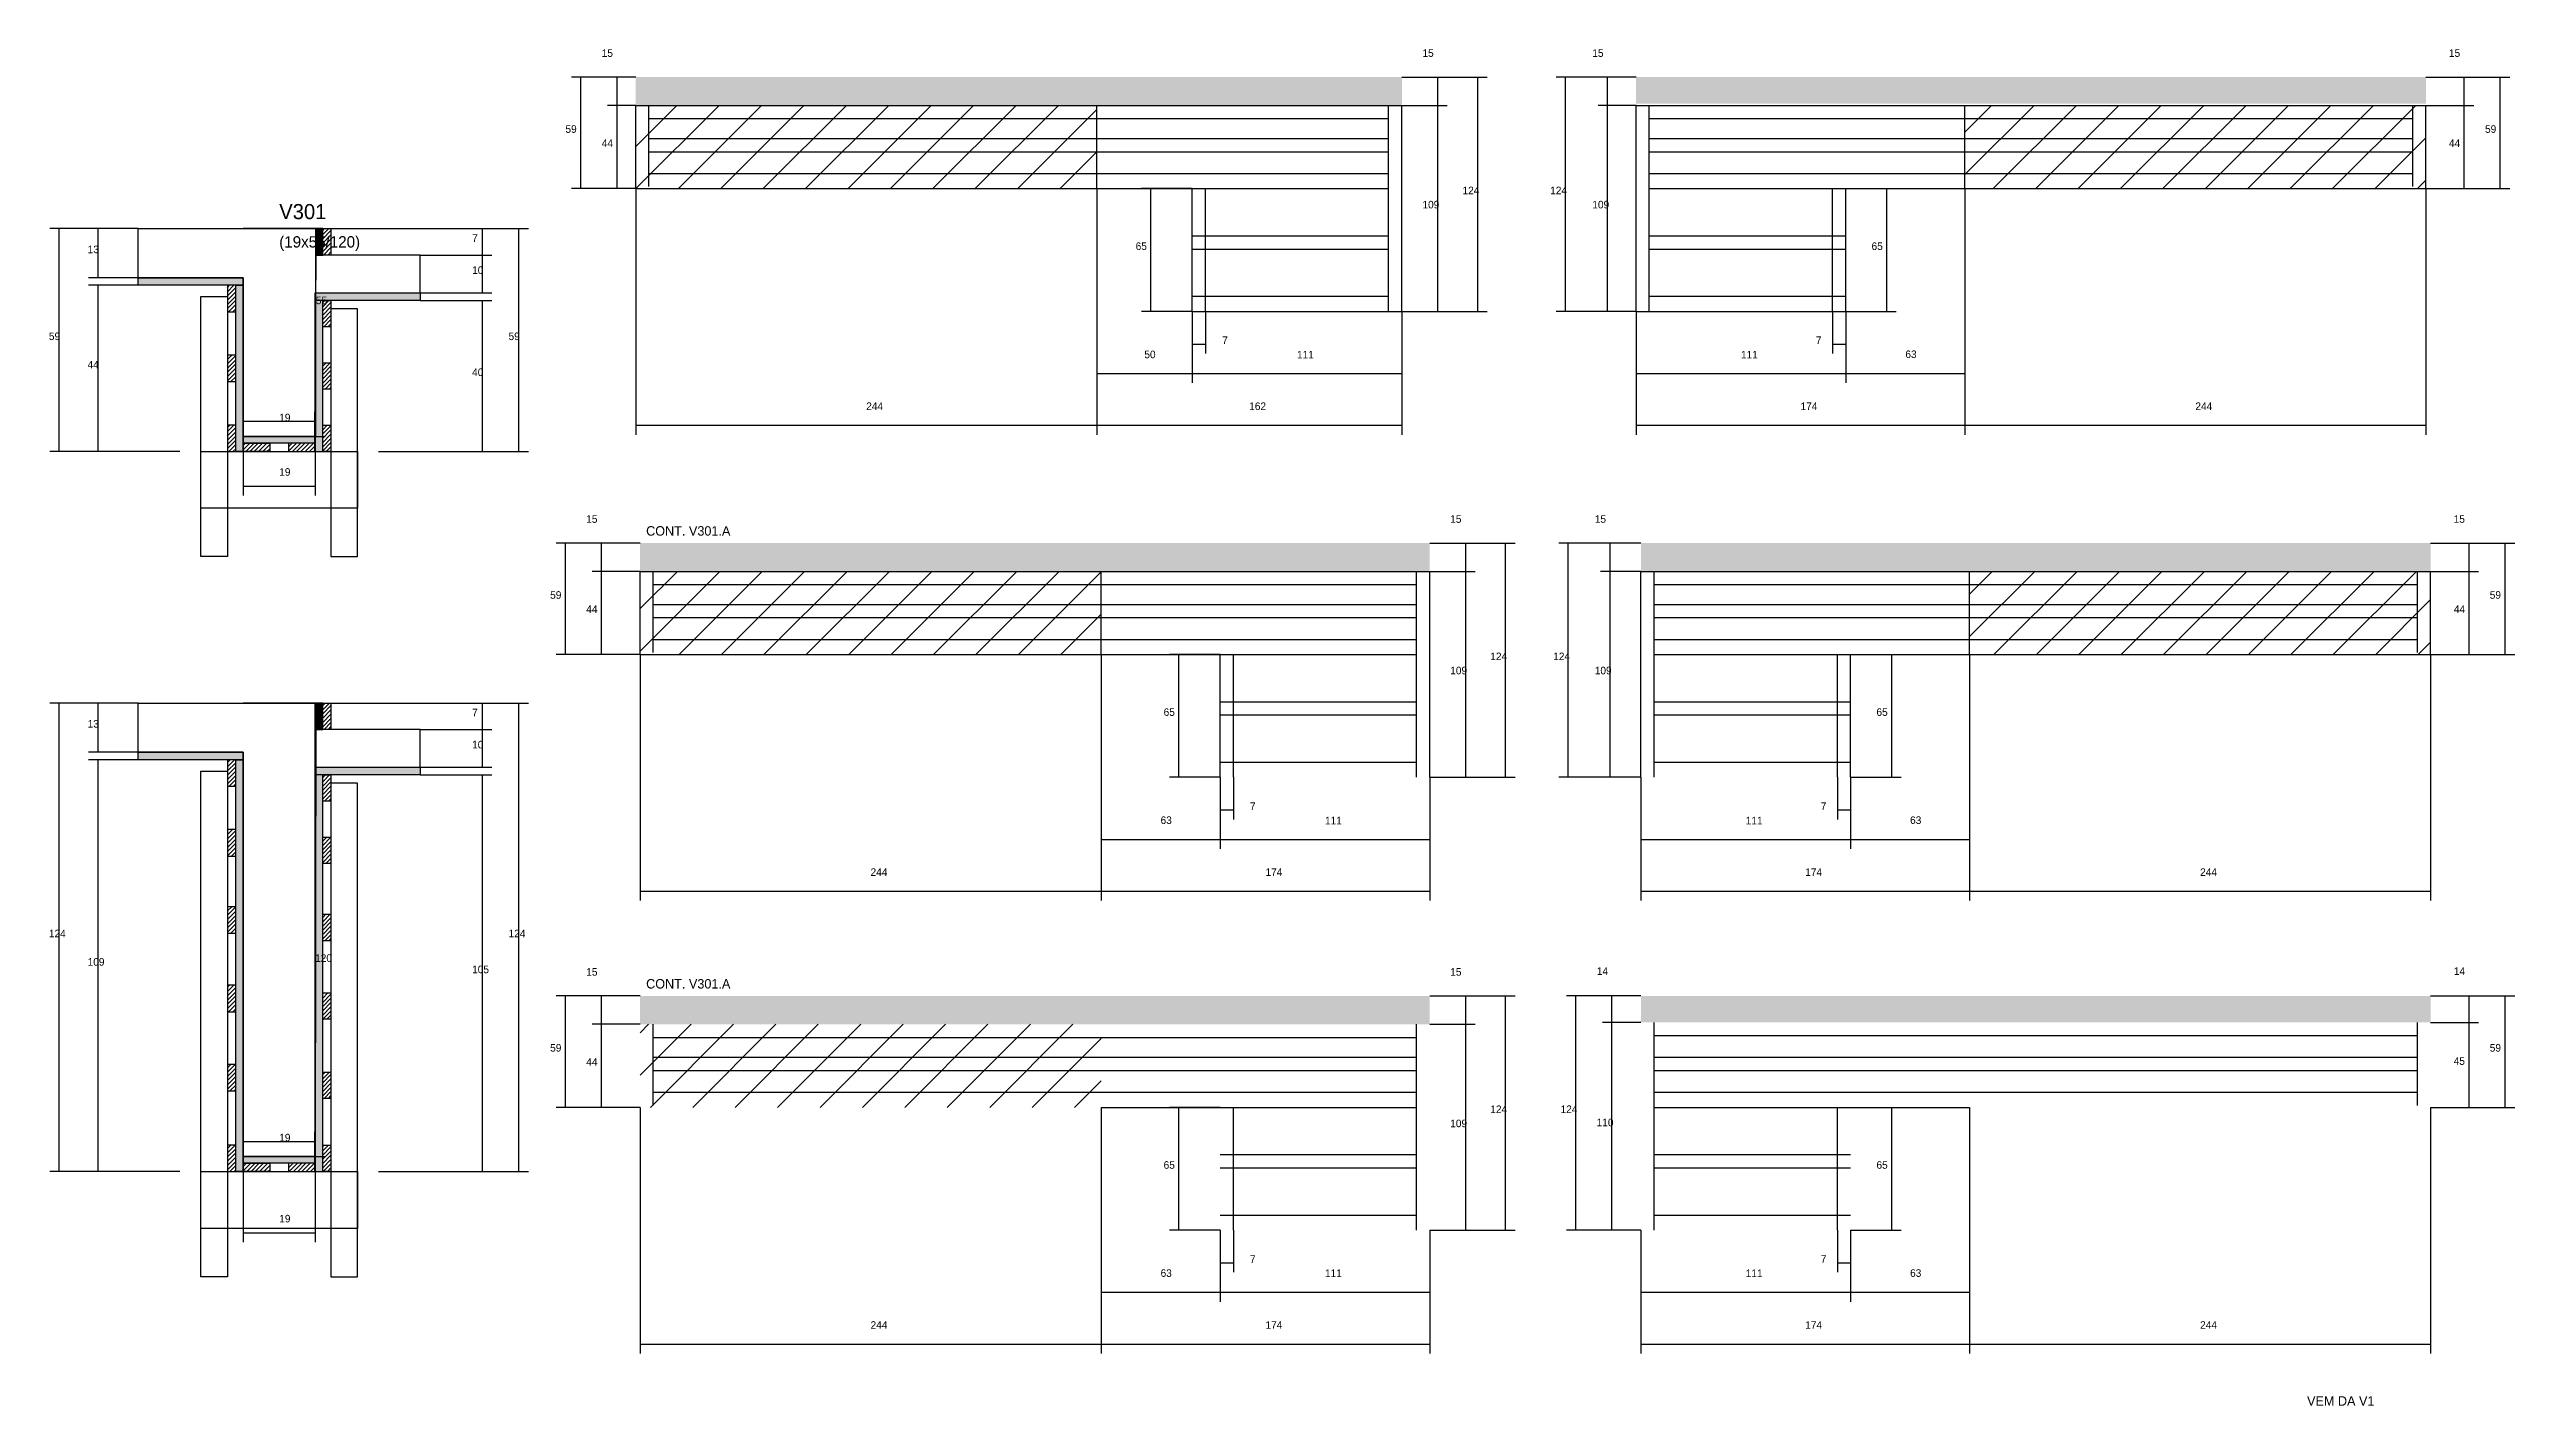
# Model space of a CAD drawing. Header units: metres. Extents: x 4352 to 8002, y 6939 to 8299.
# Drawn here: x 5170 to 6474, y 7575 to 8293 of the extents above; entities that cross this region are included whole.
import ezdxf

# ---------------------------------------------------------------- set-up
doc = ezdxf.new("R2010")
doc.units = ezdxf.units.M
for name, color, linetype in [('CONCRETO', 251, 'Continuous'), ('COTA', 241, 'Continuous'), ('Cota Seção (2x)', 4, 'Continuous'), ('Hachura', 253, 'Continuous'), ('Madeira', 126, 'Continuous'), ('Painéis', 200, 'Continuous'), ('REAPROVEITAMENTO', 251, 'Continuous'), ('SARR_2.2x7', 40, 'Continuous'), ('SARR_3.5x7', 81, 'Continuous'), ('Texto Seção', 7, 'Continuous')]:
    doc.layers.add(name, color=color, linetype=linetype)

msp = doc.modelspace()

# ---------------------------------------------------------------- texts
at = {"layer": 'COTA'}
for s, p in [('15', (5461.9, 8288.7)), ('15', (5896.3, 8288.7)), ('15', (5986.2, 8288.7)), ('15', (6439.6, 8288.7)), ('59', (5442.7, 8248.5)), ('59', (6458.7, 8248.5)), ('44', (5461.9, 8241)), ('44', (6439.6, 8241)), ('109', (5896.3, 8208.5)), ('124', (5917.5, 8216)), ('124', (5963.9, 8216)), ('109', (5986.2, 8208.5)), ('7', (5393.3, 8190.8)), ('13', (5189.8, 8184.8)), ('65', (5744.5, 8186.5)), ('65', (6134, 8186.5)), ('10', (5393.3, 8173.8)), ('59', (5169.3, 8138.8)), ('59', (5412.6, 8138.8)), ('50', (5749.1, 8129.2)), ('7', (5790.3, 8136.7)), ('111', (5829.9, 8129.1)), ('111', (6064.9, 8129.1)), ('7', (6104.5, 8136.7)), ('63', (6151.9, 8129.3)), ('44', (5189.8, 8123.8)), ('40', (5393.3, 8119.8)), ('244', (5601.9, 8101.8)), ('162', (5804.6, 8101.8)), ('174', (6096.4, 8101.8)), ('244', (6305.4, 8101.8)), ('19', (5291.2, 8067)), ('15', (5453.7, 8042.1)), ('15', (5911, 8042.1)), ('15', (5987.5, 8042.1)), ('15', (6442.1, 8042.1)), ('59', (5434.6, 8001.9)), ('59', (6461.2, 8001.9)), ('44', (5453.7, 7994.4)), ('44', (6442.2, 7994.4)), ('124', (5932.2, 7969.4)), ('124', (5965.5, 7969.4)), ('109', (5911, 7961.9)), ('109', (5987.5, 7961.9)), ('13', (5189.8, 7933.7)), ('7', (5393.3, 7939.7)), ('65', (5759.3, 7939.9)), ('65', (6136.6, 7939.9)), ('10', (5393.3, 7922.7)), ('63', (5757.7, 7882.7)), ('7', (5805, 7890.1)), ('111', (5844.7, 7882.5)), ('111', (6067.4, 7882.5)), ('7', (6107.1, 7890.1)), ('63', (6154.4, 7882.7)), ('244', (5604.2, 7855.2)), ('174', (5813.2, 7855.2)), ('174', (6098.9, 7855.2)), ('244', (6307.9, 7855.2)), ('124', (5169.3, 7822.7)), ('124', (5412.6, 7822.7)), ('109', (5189.8, 7807.7)), ('105', (5393.3, 7803.7)), ('15', (5453.7, 7802.4)), ('15', (5911, 7802.4)), ('14', (5988.6, 7802.8)), ('14', (6442.2, 7802.8)), ('59', (5434.6, 7762.2)), ('59', (6461.2, 7762.2)), ('44', (5453.7, 7754.7)), ('45', (6442.1, 7755.2)), ('109', (5911, 7722.2)), ('124', (5932.2, 7729.7)), ('124', (5969.4, 7729.7)), ('110', (5988.5, 7722.7)), ('65', (5759.3, 7700.2)), ('65', (6136.6, 7700.2)), ('19', (5291.2, 7671.8)), ('63', (5757.7, 7643)), ('7', (5805, 7650.4)), ('111', (5844.7, 7642.9)), ('111', (6067.4, 7642.9)), ('7', (6107.1, 7650.4)), ('63', (6154.4, 7643)), ('244', (5604.2, 7615.5)), ('174', (5813.2, 7615.5)), ('174', (6098.9, 7615.5)), ('244', (6307.9, 7615.5))]:
    msp.add_text(s, height=4, dxfattribs=at).set_placement(p)
at = {"layer": 'Cota Seção (2x)'}
for s, p in [('55', (5310.6, 8157.8)), ('19', (5291.2, 8095.8)), ('120', (5310.2, 7809.7)), ('19', (5291.2, 7714.7))]:
    msp.add_text(s, height=4, dxfattribs=at).set_placement(p)
at = {"layer": 'Texto Seção'}
for s, height, p in [('V301', 8, (5291.2, 8202.8)), ('(19x55/120)', 6, (5291.2, 8187.8)), ('CONT. V301.A', 5, (5485.4, 8035.3)), ('CONT. V301.A', 5, (5485.4, 7795.6)), ('VEM DA V1', 5, (6364.5, 7574.8))]:
    msp.add_text(s, height=height, dxfattribs=at).set_placement(p)

# ---------------------------------------------------------------- hatches: boundary and pattern name
at = {"layer": 'COTA'}
h = msp.add_hatch(dxfattribs=at)
h.set_pattern_fill('AR-CONC', scale=0.03)
h.paths.add_polyline_path([(5885.4, 8278), (5479.9, 8278), (5479.9, 8278), (5479.9, 8263), (5479.9, 8263), (5885.4, 8263), (5885.4, 8263), (5885.4, 8278)])
h = msp.add_hatch(dxfattribs=at)
h.set_pattern_fill('AR-CONC', scale=0.03)
h.paths.add_polyline_path([(6009.4, 8278), (6427.4, 8278), (6427.4, 8278), (6427.4, 8264), (6427.4, 8264), (6009.4, 8264), (6009.4, 8264), (6009.4, 8278)])
h = msp.add_hatch(dxfattribs=at)
h.set_pattern_fill('AR-CONC', scale=0.03)
h.paths.add_polyline_path([(5900.2, 8031.4), (5482.2, 8031.4), (5482.2, 8031.4), (5482.2, 8016.4), (5482.2, 8016.4), (5900.2, 8016.4), (5900.2, 8016.4), (5900.2, 8031.4)])
h = msp.add_hatch(dxfattribs=at)
h.set_pattern_fill('AR-CONC', scale=0.03)
h.paths.add_polyline_path([(6011.9, 8031.4), (6429.9, 8031.4), (6429.9, 8031.4), (6429.9, 8016.4), (6429.9, 8016.4), (6011.9, 8016.4), (6011.9, 8016.4), (6011.9, 8031.4)])
h = msp.add_hatch(dxfattribs=at)
h.set_pattern_fill('AR-CONC', scale=0.03)
h.paths.add_polyline_path([(5900.2, 7791.7), (5482.2, 7791.7), (5482.2, 7791.7), (5482.2, 7776.7), (5482.2, 7776.7), (5900.2, 7776.7), (5900.2, 7776.7), (5900.2, 7791.7)])
h = msp.add_hatch(dxfattribs=at)
h.set_pattern_fill('AR-CONC', scale=0.03)
h.paths.add_polyline_path([(6011.9, 7791.7), (6429.9, 7791.7), (6429.9, 7791.7), (6429.9, 7777.7), (6429.9, 7777.7), (6011.9, 7777.7), (6011.9, 7777.7), (6011.9, 7791.7)])
at = {"layer": 'Hachura'}
h = msp.add_hatch(color=8, dxfattribs=at)
h.dxf.hatch_style = 1
h.paths.add_polyline_path([(5314.2, 8197.8), (5310.6, 8197.8), (5310.6, 8197.8), (5310.6, 8183.8), (5310.6, 8183.8), (5314.2, 8183.8), (5314.2, 8183.8), (5314.2, 8197.8)])
h = msp.add_hatch(dxfattribs=at)
h.set_pattern_fill('ANSI31', scale=0.5)
h.paths.add_polyline_path([(5318.6, 8183.8), (5314.2, 8183.8), (5314.2, 8183.8), (5314.2, 8197.8), (5314.2, 8197.8), (5318.6, 8197.8), (5318.6, 8197.8), (5318.6, 8183.8)])
h = msp.add_hatch(color=8, dxfattribs=at)
h.dxf.hatch_style = 1
h.paths.add_polyline_path([(5216.6, 8167.8), (5216.6, 8171.8), (5216.6, 8171.8), (5272.2, 8171.8), (5272.2, 8171.8), (5272.2, 8167.8), (5272.2, 8167.8), (5216.6, 8167.8)])
h = msp.add_hatch(dxfattribs=at)
h.set_pattern_fill('ANSI31', scale=0.5)
h.paths.add_polyline_path([(5263.8, 8153.8), (5268.2, 8153.8), (5268.2, 8153.8), (5268.2, 8167.8), (5268.2, 8167.8), (5263.8, 8167.8), (5263.8, 8167.8), (5263.8, 8153.8)])
h = msp.add_hatch(color=8, dxfattribs=at)
h.dxf.hatch_style = 1
h.paths.add_polyline_path([(5268.2, 8167.8), (5272.2, 8167.8), (5272.2, 8167.8), (5272.2, 8079.8), (5272.2, 8079.8), (5268.2, 8079.8), (5268.2, 8079.8), (5268.2, 8167.8)])
h = msp.add_hatch(color=8, dxfattribs=at)
h.dxf.hatch_style = 1
h.paths.add_polyline_path([(5310.2, 8159.8), (5310.2, 8163.8), (5310.2, 8163.8), (5365.8, 8163.8), (5365.8, 8163.8), (5365.8, 8159.8), (5365.8, 8159.8), (5310.2, 8159.8)])
h = msp.add_hatch(color=8, dxfattribs=at)
h.dxf.hatch_style = 1
h.paths.add_polyline_path([(5310.2, 8159.8), (5314.2, 8159.8), (5314.2, 8159.8), (5314.2, 8079.8), (5314.2, 8079.8), (5310.2, 8079.8), (5310.2, 8079.8), (5310.2, 8159.8)])
h = msp.add_hatch(dxfattribs=at)
h.set_pattern_fill('ANSI31', scale=0.5)
h.paths.add_polyline_path([(5318.6, 8145.8), (5314.2, 8145.8), (5314.2, 8145.8), (5314.2, 8159.8), (5314.2, 8159.8), (5318.6, 8159.8), (5318.6, 8159.8), (5318.6, 8145.8)])
h = msp.add_hatch(dxfattribs=at)
h.set_pattern_fill('ANSI31', scale=0.5)
h.paths.add_polyline_path([(5263.8, 8116.8), (5268.2, 8116.8), (5268.2, 8116.8), (5268.2, 8130.8), (5268.2, 8130.8), (5263.8, 8130.8), (5263.8, 8130.8), (5263.8, 8116.8)])
h = msp.add_hatch(dxfattribs=at)
h.set_pattern_fill('ANSI31', scale=0.5)
h.paths.add_polyline_path([(5318.6, 8112.8), (5314.2, 8112.8), (5314.2, 8112.8), (5314.2, 8126.8), (5314.2, 8126.8), (5318.6, 8126.8), (5318.6, 8126.8), (5318.6, 8112.8)])
h = msp.add_hatch(dxfattribs=at)
h.set_pattern_fill('ANSI31', scale=0.5)
h.paths.add_polyline_path([(5263.8, 8079.8), (5268.2, 8079.8), (5268.2, 8079.8), (5268.2, 8093.8), (5268.2, 8093.8), (5263.8, 8093.8), (5263.8, 8093.8), (5263.8, 8079.8)])
h = msp.add_hatch(dxfattribs=at)
h.set_pattern_fill('ANSI31', scale=0.5)
h.paths.add_polyline_path([(5318.6, 8079.8), (5314.2, 8079.8), (5314.2, 8079.8), (5314.2, 8093.8), (5314.2, 8093.8), (5318.6, 8093.8), (5318.6, 8093.8), (5318.6, 8079.8)])
h = msp.add_hatch(color=8, dxfattribs=at)
h.dxf.hatch_style = 1
h.paths.add_polyline_path([(5272.2, 8084.2), (5272.2, 8087.8), (5272.2, 8087.8), (5310.2, 8087.8), (5310.2, 8087.8), (5310.2, 8084.2), (5310.2, 8084.2), (5272.2, 8084.2)])
h = msp.add_hatch(dxfattribs=at)
h.set_pattern_fill('ANSI31', scale=0.5)
h.paths.add_polyline_path([(5272.2, 8079.8), (5272.2, 8084.2), (5272.2, 8084.2), (5286.2, 8084.2), (5286.2, 8084.2), (5286.2, 8079.8), (5286.2, 8079.8), (5272.2, 8079.8)])
h = msp.add_hatch(dxfattribs=at)
h.set_pattern_fill('ANSI31', scale=0.5)
h.paths.add_polyline_path([(5310.2, 8079.8), (5310.2, 8084.2), (5310.2, 8084.2), (5296.2, 8084.2), (5296.2, 8084.2), (5296.2, 8079.8), (5296.2, 8079.8), (5310.2, 8079.8)])
h = msp.add_hatch(color=8, dxfattribs=at)
h.dxf.hatch_style = 1
h.paths.add_polyline_path([(5314.2, 7946.7), (5310.6, 7946.7), (5310.6, 7946.7), (5310.6, 7932.7), (5310.6, 7932.7), (5314.2, 7932.7), (5314.2, 7932.7), (5314.2, 7946.7)])
h = msp.add_hatch(dxfattribs=at)
h.set_pattern_fill('ANSI31', scale=0.5)
h.paths.add_polyline_path([(5318.6, 7932.7), (5314.2, 7932.7), (5314.2, 7932.7), (5314.2, 7946.7), (5314.2, 7946.7), (5318.6, 7946.7), (5318.6, 7946.7), (5318.6, 7932.7)])
h = msp.add_hatch(color=8, dxfattribs=at)
h.dxf.hatch_style = 1
h.paths.add_polyline_path([(5216.6, 7916.7), (5216.6, 7920.7), (5216.6, 7920.7), (5272.2, 7920.7), (5272.2, 7920.7), (5272.2, 7916.7), (5272.2, 7916.7), (5216.6, 7916.7)])
h = msp.add_hatch(dxfattribs=at)
h.set_pattern_fill('ANSI31', scale=0.5)
h.paths.add_polyline_path([(5263.8, 7902.7), (5268.2, 7902.7), (5268.2, 7902.7), (5268.2, 7916.7), (5268.2, 7916.7), (5263.8, 7916.7), (5263.8, 7916.7), (5263.8, 7902.7)])
h = msp.add_hatch(color=8, dxfattribs=at)
h.dxf.hatch_style = 1
h.paths.add_polyline_path([(5268.2, 7916.7), (5272.2, 7916.7), (5272.2, 7916.7), (5272.2, 7698.7), (5272.2, 7698.7), (5268.2, 7698.7), (5268.2, 7698.7), (5268.2, 7916.7)])
h = msp.add_hatch(color=8, dxfattribs=at)
h.dxf.hatch_style = 1
h.paths.add_polyline_path([(5310.2, 7908.7), (5310.2, 7912.7), (5310.2, 7912.7), (5365.8, 7912.7), (5365.8, 7912.7), (5365.8, 7908.7), (5365.8, 7908.7), (5310.2, 7908.7)])
h = msp.add_hatch(color=8, dxfattribs=at)
h.dxf.hatch_style = 1
h.paths.add_polyline_path([(5310.2, 7908.7), (5314.2, 7908.7), (5314.2, 7908.7), (5314.2, 7698.7), (5314.2, 7698.7), (5310.2, 7698.7), (5310.2, 7698.7), (5310.2, 7908.7)])
h = msp.add_hatch(dxfattribs=at)
h.set_pattern_fill('ANSI31', scale=0.5)
h.paths.add_polyline_path([(5318.6, 7894.7), (5314.2, 7894.7), (5314.2, 7894.7), (5314.2, 7908.7), (5314.2, 7908.7), (5318.6, 7908.7), (5318.6, 7908.7), (5318.6, 7894.7)])
h = msp.add_hatch(dxfattribs=at)
h.set_pattern_fill('ANSI31', scale=0.5)
h.paths.add_polyline_path([(5263.8, 7865.7), (5268.2, 7865.7), (5268.2, 7865.7), (5268.2, 7879.7), (5268.2, 7879.7), (5263.8, 7879.7), (5263.8, 7879.7), (5263.8, 7865.7)])
h = msp.add_hatch(dxfattribs=at)
h.set_pattern_fill('ANSI31', scale=0.5)
h.paths.add_polyline_path([(5318.6, 7861.7), (5314.2, 7861.7), (5314.2, 7861.7), (5314.2, 7875.7), (5314.2, 7875.7), (5318.6, 7875.7), (5318.6, 7875.7), (5318.6, 7861.7)])
h = msp.add_hatch(dxfattribs=at)
h.set_pattern_fill('ANSI31', scale=0.5)
h.paths.add_polyline_path([(5263.8, 7824.9), (5268.2, 7824.9), (5268.2, 7824.9), (5268.2, 7838.9), (5268.2, 7838.9), (5263.8, 7838.9), (5263.8, 7838.9), (5263.8, 7824.9)])
h = msp.add_hatch(dxfattribs=at)
h.set_pattern_fill('ANSI31', scale=0.5)
h.paths.add_polyline_path([(5318.6, 7820.9), (5314.2, 7820.9), (5314.2, 7820.9), (5314.2, 7834.9), (5314.2, 7834.9), (5318.6, 7834.9), (5318.6, 7834.9), (5318.6, 7820.9)])
h = msp.add_hatch(dxfattribs=at)
h.set_pattern_fill('ANSI31', scale=0.5)
h.paths.add_polyline_path([(5263.8, 7783.3), (5268.2, 7783.3), (5268.2, 7783.3), (5268.2, 7797.3), (5268.2, 7797.3), (5263.8, 7797.3), (5263.8, 7797.3), (5263.8, 7783.3)])
h = msp.add_hatch(dxfattribs=at)
h.set_pattern_fill('ANSI31', scale=0.5)
h.paths.add_polyline_path([(5318.6, 7779.3), (5314.2, 7779.3), (5314.2, 7779.3), (5314.2, 7793.3), (5314.2, 7793.3), (5318.6, 7793.3), (5318.6, 7793.3), (5318.6, 7779.3)])
h = msp.add_hatch(dxfattribs=at)
h.set_pattern_fill('ANSI31', scale=0.5)
h.paths.add_polyline_path([(5263.8, 7741.4), (5268.2, 7741.4), (5268.2, 7741.4), (5268.2, 7755.4), (5268.2, 7755.4), (5263.8, 7755.4), (5263.8, 7755.4), (5263.8, 7741.4)])
h = msp.add_hatch(dxfattribs=at)
h.set_pattern_fill('ANSI31', scale=0.5)
h.paths.add_polyline_path([(5318.6, 7737.4), (5314.2, 7737.4), (5314.2, 7737.4), (5314.2, 7751.4), (5314.2, 7751.4), (5318.6, 7751.4), (5318.6, 7751.4), (5318.6, 7737.4)])
h = msp.add_hatch(dxfattribs=at)
h.set_pattern_fill('ANSI31', scale=0.5)
h.paths.add_polyline_path([(5263.8, 7698.7), (5268.2, 7698.7), (5268.2, 7698.7), (5268.2, 7712.7), (5268.2, 7712.7), (5263.8, 7712.7), (5263.8, 7712.7), (5263.8, 7698.7)])
h = msp.add_hatch(dxfattribs=at)
h.set_pattern_fill('ANSI31', scale=0.5)
h.paths.add_polyline_path([(5318.6, 7698.7), (5314.2, 7698.7), (5314.2, 7698.7), (5314.2, 7712.7), (5314.2, 7712.7), (5318.6, 7712.7), (5318.6, 7712.7), (5318.6, 7698.7)])
h = msp.add_hatch(color=8, dxfattribs=at)
h.dxf.hatch_style = 1
h.paths.add_polyline_path([(5272.2, 7703.1), (5272.2, 7706.7), (5272.2, 7706.7), (5310.2, 7706.7), (5310.2, 7706.7), (5310.2, 7703.1), (5310.2, 7703.1), (5272.2, 7703.1)])
h = msp.add_hatch(dxfattribs=at)
h.set_pattern_fill('ANSI31', scale=0.5)
h.paths.add_polyline_path([(5272.2, 7698.7), (5272.2, 7703.1), (5272.2, 7703.1), (5286.2, 7703.1), (5286.2, 7703.1), (5286.2, 7698.7), (5286.2, 7698.7), (5272.2, 7698.7)])
h = msp.add_hatch(dxfattribs=at)
h.set_pattern_fill('ANSI31', scale=0.5)
h.paths.add_polyline_path([(5310.2, 7698.7), (5310.2, 7703.1), (5310.2, 7703.1), (5296.2, 7703.1), (5296.2, 7703.1), (5296.2, 7698.7), (5296.2, 7698.7), (5310.2, 7698.7)])
at = {"layer": 'REAPROVEITAMENTO'}
h = msp.add_hatch(dxfattribs=at)
h.set_pattern_fill('ANSI31', scale=5)
h.paths.add_polyline_path([(5479.9, 8263), (5479.9, 8219), (5479.9, 8219), (5723.9, 8219), (5723.9, 8219), (5723.9, 8263), (5723.9, 8263), (5479.9, 8263)])
h = msp.add_hatch(dxfattribs=at)
h.set_pattern_fill('ANSI31', scale=5)
h.paths.add_polyline_path([(6183.4, 8263), (6183.4, 8219), (6183.4, 8219), (6427.4, 8219), (6427.4, 8219), (6427.4, 8263), (6427.4, 8263), (6183.4, 8263)])
h = msp.add_hatch(dxfattribs=at)
h.set_pattern_fill('ANSI31', scale=5)
h.paths.add_polyline_path([(5482.2, 8016.4), (5482.2, 7972.4), (5482.2, 7972.4), (5726.2, 7972.4), (5726.2, 7972.4), (5726.2, 8016.4), (5726.2, 8016.4), (5482.2, 8016.4)])
h = msp.add_hatch(dxfattribs=at)
h.set_pattern_fill('ANSI31', scale=5)
h.paths.add_polyline_path([(6185.9, 8016.4), (6185.9, 7972.4), (6185.9, 7972.4), (6429.9, 7972.4), (6429.9, 7972.4), (6429.9, 8016.4), (6429.9, 8016.4), (6185.9, 8016.4)])
h = msp.add_hatch(dxfattribs=at)
h.set_pattern_fill('ANSI31', scale=5)
h.paths.add_polyline_path([(5482.2, 7776.7), (5482.2, 7732.7), (5482.2, 7732.7), (5726.2, 7732.7), (5726.2, 7732.7), (5726.2, 7776.7), (5726.2, 7776.7), (5482.2, 7776.7)])

# ---------------------------------------------------------------- linework, layer by layer
at = {"layer": 'CONCRETO'}
for points in [[(5216.6, 8171.8), (5216.6, 8197.8), (5272.2, 8197.8), (5272.2, 8197.8), (5310.6, 8197.8), (5310.2, 8087.8), (5272.2, 8087.8), (5272.2, 8171.8)], [(5216.6, 7920.7), (5216.6, 7946.7), (5272.2, 7946.7), (5272.2, 7946.7), (5310.6, 7946.7), (5310.2, 7706.7), (5272.2, 7706.7), (5272.2, 7920.7)]]:
    msp.add_lwpolyline(points, close=True, dxfattribs=at)
for points in [[(5272.2, 8167.8), (5272.2, 8087.8), (5310.2, 8087.8), (5310.2, 8163.8), (5365.8, 8163.8), (5365.8, 8183.8), (5310.6, 8183.8), (5310.6, 8197.8), (5272.2, 8197.8)], [(5272.2, 7916.7), (5272.2, 7706.7), (5310.2, 7706.7), (5310.2, 7912.7), (5365.8, 7912.7), (5365.8, 7932.7), (5310.6, 7932.7), (5310.6, 7946.7), (5272.2, 7946.7)]]:
    msp.add_lwpolyline(points, dxfattribs=at)
at = {"layer": 'COTA'}
for p, q in [((5479.9, 8278), (5445.9, 8278)), ((5450.9, 8219), (5450.9, 8278)), ((5479.9, 8278), (5465, 8278)), ((5470, 8263), (5470, 8278)), ((5885.4, 8278), (5909.4, 8278)), ((5885.4, 8278), (5930.6, 8278)), ((5904.4, 8263), (5904.4, 8278)), ((5925.6, 8154), (5925.6, 8278)), ((6009.4, 8278), (5967, 8278)), ((5972, 8154), (5972, 8278)), ((6009.4, 8278), (5989.3, 8278)), ((5994.3, 8263), (5994.3, 8278)), ((6427.4, 8278), (6452.7, 8278)), ((6427.4, 8278), (6471.8, 8278)), ((6447.7, 8263), (6447.7, 8278)), ((6466.8, 8219), (6466.8, 8278)), ((5479.9, 8263), (5465, 8263)), ((5479.9, 8263), (5465, 8263)), ((5470, 8219), (5470, 8263)), ((5885.4, 8263), (5909.4, 8263)), ((5885.4, 8263), (5909.4, 8263)), ((5904.4, 8154), (5904.4, 8263)), ((6009.4, 8263), (5989.3, 8263)), ((6009.4, 8263), (5989.3, 8263)), ((5994.3, 8154), (5994.3, 8263)), ((6427.4, 8263), (6452.7, 8263)), ((6427.4, 8263), (6452.7, 8263)), ((6447.7, 8219), (6447.7, 8263)), ((5479.9, 8219), (5445.9, 8219)), ((5479.9, 8219), (5465, 8219)), ((5479.9, 8219), (5479.9, 8088.7)), ((5723.9, 8219), (5723.9, 8088.7)), ((5723.9, 8219), (5723.9, 8088.7)), ((5774.4, 8219), (5747.6, 8219)), ((5752.6, 8154), (5752.6, 8219)), ((6120.4, 8219), (6147.1, 8219)), ((6142.1, 8154), (6142.1, 8219)), ((6183.4, 8219), (6183.4, 8088.7)), ((6183.4, 8219), (6183.4, 8088.7)), ((6427.4, 8219), (6427.4, 8088.7)), ((6427.4, 8219), (6452.7, 8219)), ((6427.4, 8219), (6471.8, 8219)), ((5216.6, 8197.8), (5169.8, 8197.8)), ((5174.8, 8079.8), (5174.8, 8197.8)), ((5216.6, 8197.8), (5190.3, 8197.8)), ((5195.3, 8171.8), (5195.3, 8197.8)), ((5318.6, 8197.8), (5423.1, 8197.8)), ((5365.8, 8197.8), (5403.8, 8197.8)), ((5398.8, 8183.8), (5398.8, 8197.8)), ((5418.1, 8079.8), (5418.1, 8197.8)), ((5365.8, 8183.8), (5403.8, 8183.8)), ((5365.8, 8183.8), (5403.8, 8183.8)), ((5398.8, 8163.8), (5398.8, 8183.8)), ((5216.6, 8171.8), (5190.3, 8171.8)), ((5216.6, 8167.8), (5190.3, 8167.8)), ((5195.3, 8079.8), (5195.3, 8167.8)), ((5365.8, 8163.8), (5403.8, 8163.8)), ((5365.8, 8159.8), (5403.8, 8159.8)), ((5398.8, 8079.8), (5398.8, 8159.8)), ((5723.9, 8154), (5723.9, 8116.1)), ((5774.4, 8154), (5747.6, 8154)), ((5774.4, 8154), (5774.4, 8131.7)), ((5774.4, 8154), (5774.4, 8116.1)), ((5774.4, 8154), (5774.4, 8116.1)), ((5781.4, 8154), (5781.4, 8131.7)), ((5885.4, 8154), (5885.4, 8088.7)), ((5885.4, 8154), (5909.4, 8154)), ((5885.4, 8154), (5930.6, 8154)), ((5885.4, 8154), (5885.4, 8116.1)), ((6009.4, 8154), (5967, 8154)), ((6009.4, 8154), (5989.3, 8154)), ((6009.4, 8154), (6009.4, 8088.7)), ((6009.4, 8154), (6009.4, 8116.1)), ((6113.4, 8154), (6113.4, 8131.7)), ((6120.4, 8154), (6120.4, 8131.7)), ((6120.4, 8154), (6147.1, 8154)), ((6120.4, 8154), (6120.4, 8116.1)), ((6120.4, 8154), (6120.4, 8116.1)), ((6183.4, 8154), (6183.4, 8116.1)), ((5774.4, 8136.7), (5781.4, 8136.7)), ((6113.4, 8136.7), (6120.4, 8136.7)), ((5723.9, 8121.1), (5774.4, 8121.1)), ((5774.4, 8121.1), (5885.4, 8121.1)), ((6009.4, 8121.1), (6120.4, 8121.1)), ((6120.4, 8121.1), (6183.4, 8121.1)), ((5479.9, 8093.7), (5723.9, 8093.7)), ((5723.9, 8093.7), (5885.4, 8093.7)), ((6009.4, 8093.7), (6183.4, 8093.7)), ((6183.4, 8093.7), (6427.4, 8093.7)), ((5213.9, 8079.8), (5169.8, 8079.8)), ((5238.6, 8079.8), (5190.3, 8079.8)), ((5272.2, 8079.8), (5272.2, 8056.5)), ((5310.2, 8079.8), (5310.2, 8056.5)), ((5343.8, 8079.8), (5423.1, 8079.8)), ((5343.8, 8079.8), (5403.8, 8079.8)), ((5272.2, 8061.5), (5310.2, 8061.5)), ((5482.2, 8031.4), (5437.7, 8031.4)), ((5442.7, 7972.4), (5442.7, 8031.4)), ((5482.2, 8031.4), (5456.8, 8031.4)), ((5461.8, 8016.4), (5461.8, 8031.4)), ((5900.2, 8031.4), (5924.2, 8031.4)), ((5900.2, 8031.4), (5945.3, 8031.4)), ((5919.2, 8016.4), (5919.2, 8031.4)), ((5940.3, 7907.4), (5940.3, 8031.4)), ((6011.9, 8031.4), (5968.5, 8031.4)), ((5973.5, 7907.4), (5973.5, 8031.4)), ((6011.9, 8031.4), (5990.6, 8031.4)), ((5995.6, 8016.4), (5995.6, 8031.4)), ((6429.9, 8031.4), (6455.3, 8031.4)), ((6429.9, 8031.4), (6474.4, 8031.4)), ((6450.3, 8016.4), (6450.3, 8031.4)), ((6469.4, 7972.4), (6469.4, 8031.4)), ((5482.2, 8016.4), (5456.8, 8016.4)), ((5482.2, 8016.4), (5456.8, 8016.4)), ((5461.8, 7972.4), (5461.8, 8016.4)), ((5900.2, 8016.4), (5924.2, 8016.4)), ((5900.2, 8016.4), (5924.2, 8016.4)), ((5919.2, 7907.4), (5919.2, 8016.4)), ((6011.9, 8016.4), (5990.6, 8016.4)), ((6011.9, 8016.4), (5990.6, 8016.4)), ((5995.6, 7907.4), (5995.6, 8016.4)), ((6429.9, 8016.4), (6455.3, 8016.4)), ((6429.9, 8016.4), (6455.3, 8016.4)), ((6450.3, 7972.4), (6450.3, 8016.4)), ((5482.2, 7972.4), (5437.7, 7972.4)), ((5482.2, 7972.4), (5456.8, 7972.4)), ((5482.2, 7972.4), (5482.2, 7842.1)), ((5726.2, 7972.4), (5726.2, 7842.1)), ((5726.2, 7972.4), (5726.2, 7842.1)), ((5789.2, 7972.4), (5762.4, 7972.4)), ((5767.4, 7907.4), (5767.4, 7972.4)), ((6122.9, 7972.4), (6149.7, 7972.4)), ((6144.7, 7907.4), (6144.7, 7972.4)), ((6185.9, 7972.4), (6185.9, 7842.1)), ((6185.9, 7972.4), (6185.9, 7842.1)), ((6429.9, 7972.4), (6429.9, 7842.1)), ((6429.9, 7972.4), (6455.3, 7972.4)), ((6429.9, 7972.4), (6474.4, 7972.4)), ((5216.6, 7946.7), (5169.8, 7946.7)), ((5174.8, 7698.7), (5174.8, 7946.7)), ((5216.6, 7946.7), (5190.3, 7946.7)), ((5195.3, 7920.7), (5195.3, 7946.7)), ((5318.6, 7946.7), (5423.1, 7946.7)), ((5365.8, 7946.7), (5403.8, 7946.7)), ((5398.8, 7932.7), (5398.8, 7946.7)), ((5418.1, 7698.7), (5418.1, 7946.7)), ((5216.6, 7920.7), (5190.3, 7920.7)), ((5365.8, 7932.7), (5403.8, 7932.7)), ((5365.8, 7932.7), (5403.8, 7932.7)), ((5398.8, 7912.7), (5398.8, 7932.7)), ((5216.6, 7916.7), (5190.3, 7916.7)), ((5195.3, 7698.7), (5195.3, 7916.7)), ((5365.8, 7912.7), (5403.8, 7912.7)), ((5365.8, 7908.7), (5403.8, 7908.7)), ((5398.8, 7698.7), (5398.8, 7908.7)), ((5726.2, 7907.4), (5726.2, 7869.5)), ((5789.2, 7907.4), (5762.4, 7907.4)), ((5789.2, 7907.4), (5789.2, 7885.1)), ((5789.2, 7907.4), (5789.2, 7869.5)), ((5789.2, 7907.4), (5789.2, 7869.5)), ((5796.2, 7907.4), (5796.2, 7885.1)), ((5900.2, 7907.4), (5900.2, 7842.1)), ((5900.2, 7907.4), (5900.2, 7869.5)), ((5900.2, 7907.4), (5924.2, 7907.4)), ((5900.2, 7907.4), (5945.3, 7907.4)), ((6011.9, 7907.4), (5968.5, 7907.4)), ((6011.9, 7907.4), (5990.6, 7907.4)), ((6011.9, 7907.4), (6011.9, 7842.1)), ((6011.9, 7907.4), (6011.9, 7869.5)), ((6115.9, 7907.4), (6115.9, 7885.1)), ((6122.9, 7907.4), (6122.9, 7885.1)), ((6122.9, 7907.4), (6149.7, 7907.4)), ((6122.9, 7907.4), (6122.9, 7869.5)), ((6122.9, 7907.4), (6122.9, 7869.5)), ((6185.9, 7907.4), (6185.9, 7869.5)), ((5789.2, 7890.1), (5796.2, 7890.1)), ((6115.9, 7890.1), (6122.9, 7890.1)), ((5726.2, 7874.5), (5789.2, 7874.5)), ((5789.2, 7874.5), (5900.2, 7874.5)), ((6011.9, 7874.5), (6122.9, 7874.5)), ((6122.9, 7874.5), (6185.9, 7874.5)), ((5482.2, 7847.1), (5726.2, 7847.1)), ((5726.2, 7847.1), (5900.2, 7847.1)), ((6011.9, 7847.1), (6185.9, 7847.1)), ((6185.9, 7847.1), (6429.9, 7847.1)), ((5482.2, 7791.7), (5437.7, 7791.7)), ((5442.7, 7732.7), (5442.7, 7791.7)), ((5482.2, 7791.7), (5456.8, 7791.7)), ((5461.8, 7776.7), (5461.8, 7791.7)), ((5900.2, 7791.7), (5924.2, 7791.7)), ((5900.2, 7791.7), (5945.3, 7791.7)), ((5919.2, 7776.7), (5919.2, 7791.7)), ((5940.3, 7667.7), (5940.3, 7791.7)), ((6011.9, 7791.7), (5972.5, 7791.7)), ((5977.5, 7667.7), (5977.5, 7791.7)), ((6011.9, 7791.7), (5991.6, 7791.7)), ((5996.6, 7777.7), (5996.6, 7791.7)), ((6429.9, 7791.7), (6455.3, 7791.7)), ((6429.9, 7791.7), (6474.4, 7791.7)), ((6450.3, 7777.7), (6450.3, 7791.7)), ((6469.4, 7732.7), (6469.4, 7791.7)), ((6011.9, 7777.7), (5991.6, 7777.7)), ((6011.9, 7777.7), (5991.6, 7777.7)), ((5996.6, 7667.7), (5996.6, 7777.7)), ((6429.9, 7777.7), (6455.3, 7777.7)), ((6429.9, 7777.7), (6455.3, 7777.7)), ((6450.3, 7732.7), (6450.3, 7777.7)), ((5482.2, 7776.7), (5456.8, 7776.7)), ((5482.2, 7776.7), (5456.8, 7776.7)), ((5461.8, 7732.7), (5461.8, 7776.7)), ((5900.2, 7776.7), (5924.2, 7776.7)), ((5900.2, 7776.7), (5924.2, 7776.7)), ((5919.2, 7667.7), (5919.2, 7776.7)), ((5482.2, 7732.7), (5437.7, 7732.7)), ((5482.2, 7732.7), (5456.8, 7732.7)), ((5482.2, 7732.7), (5482.2, 7602.4)), ((5726.2, 7732.7), (5726.2, 7602.4)), ((5726.2, 7732.7), (5726.2, 7602.4)), ((5789.2, 7732.7), (5762.4, 7732.7)), ((5767.4, 7667.7), (5767.4, 7732.7)), ((6122.9, 7732.7), (6149.7, 7732.7)), ((6144.7, 7667.7), (6144.7, 7732.7)), ((6185.9, 7732.7), (6185.9, 7602.4)), ((6185.9, 7732.7), (6185.9, 7602.4)), ((6429.9, 7732.7), (6429.9, 7602.4)), ((6429.9, 7732.7), (6455.3, 7732.7)), ((6429.9, 7732.7), (6474.4, 7732.7)), ((5213.9, 7698.7), (5169.8, 7698.7)), ((5238.6, 7698.7), (5190.3, 7698.7)), ((5272.2, 7698.7), (5272.2, 7661.3)), ((5310.2, 7698.7), (5310.2, 7661.3)), ((5343.8, 7698.7), (5423.1, 7698.7)), ((5343.8, 7698.7), (5403.8, 7698.7)), ((5272.2, 7666.3), (5310.2, 7666.3)), ((5726.2, 7667.7), (5726.2, 7629.8)), ((5789.2, 7667.7), (5762.4, 7667.7)), ((5789.2, 7667.7), (5789.2, 7645.4)), ((5789.2, 7667.7), (5789.2, 7629.8)), ((5789.2, 7667.7), (5789.2, 7629.8)), ((5796.2, 7667.7), (5796.2, 7645.4)), ((5900.2, 7667.7), (5900.2, 7602.4)), ((5900.2, 7667.7), (5900.2, 7629.8)), ((5900.2, 7667.7), (5924.2, 7667.7)), ((5900.2, 7667.7), (5945.3, 7667.7)), ((6011.9, 7667.7), (5972.5, 7667.7)), ((6011.9, 7667.7), (5991.6, 7667.7)), ((6011.9, 7667.7), (6011.9, 7602.4)), ((6011.9, 7667.7), (6011.9, 7629.8)), ((6115.9, 7667.7), (6115.9, 7645.4)), ((6122.9, 7667.7), (6122.9, 7645.4)), ((6122.9, 7667.7), (6149.7, 7667.7)), ((6122.9, 7667.7), (6122.9, 7629.8)), ((6122.9, 7667.7), (6122.9, 7629.8)), ((6185.9, 7667.7), (6185.9, 7629.8)), ((5789.2, 7650.4), (5796.2, 7650.4)), ((6115.9, 7650.4), (6122.9, 7650.4)), ((5726.2, 7634.8), (5789.2, 7634.8)), ((5789.2, 7634.8), (5900.2, 7634.8)), ((6011.9, 7634.8), (6122.9, 7634.8)), ((6122.9, 7634.8), (6185.9, 7634.8)), ((5482.2, 7607.4), (5726.2, 7607.4)), ((5726.2, 7607.4), (5900.2, 7607.4)), ((6011.9, 7607.4), (6185.9, 7607.4)), ((6185.9, 7607.4), (6429.9, 7607.4))]:
    msp.add_line(p, q, dxfattribs=at)
at = {"layer": 'Cota Seção (2x)'}
for p, q in [((5299.2, 8197.8), (5315.6, 8197.8)), ((5310.6, 8087.8), (5310.6, 8197.8)), ((5272.2, 8079.8), (5272.2, 8100.8)), ((5272.2, 8095.8), (5310.1, 8095.8)), ((5310.1, 8079.8), (5310.1, 8100.8)), ((5299.2, 8087.8), (5315.6, 8087.8)), ((5299.2, 7946.7), (5315.2, 7946.7)), ((5310.2, 7706.7), (5310.2, 7946.7)), ((5272.2, 7698.7), (5272.2, 7719.7)), ((5272.2, 7714.7), (5310.1, 7714.7)), ((5310.1, 7698.7), (5310.1, 7719.7)), ((5299.2, 7706.7), (5315.2, 7706.7))]:
    msp.add_line(p, q, dxfattribs=at)
at = {"layer": 'Madeira'}
for points in [[(5318.6, 8183.8), (5314.2, 8183.8), (5314.2, 8197.8), (5318.6, 8197.8)], [(5263.8, 8153.8), (5268.2, 8153.8), (5268.2, 8167.8), (5263.8, 8167.8)], [(5318.6, 8145.8), (5314.2, 8145.8), (5314.2, 8159.8), (5318.6, 8159.8)], [(5263.8, 8116.8), (5268.2, 8116.8), (5268.2, 8130.8), (5263.8, 8130.8)], [(5318.6, 8112.8), (5314.2, 8112.8), (5314.2, 8126.8), (5318.6, 8126.8)], [(5263.8, 8079.8), (5268.2, 8079.8), (5268.2, 8093.8), (5263.8, 8093.8)], [(5318.6, 8079.8), (5314.2, 8079.8), (5314.2, 8093.8), (5318.6, 8093.8)], [(5272.2, 8079.8), (5272.2, 8084.2), (5286.2, 8084.2), (5286.2, 8079.8)], [(5310.2, 8079.8), (5310.2, 8084.2), (5296.2, 8084.2), (5296.2, 8079.8)], [(5318.6, 7932.7), (5314.2, 7932.7), (5314.2, 7946.7), (5318.6, 7946.7)], [(5263.8, 7902.7), (5268.2, 7902.7), (5268.2, 7916.7), (5263.8, 7916.7)], [(5318.6, 7894.7), (5314.2, 7894.7), (5314.2, 7908.7), (5318.6, 7908.7)], [(5263.8, 7865.7), (5268.2, 7865.7), (5268.2, 7879.7), (5263.8, 7879.7)], [(5318.6, 7861.7), (5314.2, 7861.7), (5314.2, 7875.7), (5318.6, 7875.7)], [(5263.8, 7824.9), (5268.2, 7824.9), (5268.2, 7838.9), (5263.8, 7838.9)], [(5318.6, 7820.9), (5314.2, 7820.9), (5314.2, 7834.9), (5318.6, 7834.9)], [(5263.8, 7783.3), (5268.2, 7783.3), (5268.2, 7797.3), (5263.8, 7797.3)], [(5318.6, 7779.3), (5314.2, 7779.3), (5314.2, 7793.3), (5318.6, 7793.3)], [(5263.8, 7741.4), (5268.2, 7741.4), (5268.2, 7755.4), (5263.8, 7755.4)], [(5318.6, 7737.4), (5314.2, 7737.4), (5314.2, 7751.4), (5318.6, 7751.4)], [(5263.8, 7698.7), (5268.2, 7698.7), (5268.2, 7712.7), (5263.8, 7712.7)], [(5318.6, 7698.7), (5314.2, 7698.7), (5314.2, 7712.7), (5318.6, 7712.7)], [(5272.2, 7698.7), (5272.2, 7703.1), (5286.2, 7703.1), (5286.2, 7698.7)], [(5310.2, 7698.7), (5310.2, 7703.1), (5296.2, 7703.1), (5296.2, 7698.7)]]:
    msp.add_lwpolyline(points, close=True, dxfattribs=at)
at = {"layer": 'Painéis'}
for p, q in [((5479.9, 8263), (5885.4, 8263)), ((5479.9, 8219), (5479.9, 8263)), ((5723.9, 8219), (5723.9, 8263)), ((5885.4, 8154), (5885.4, 8263)), ((6009.4, 8263), (6427.4, 8263)), ((6009.4, 8154), (6009.4, 8263)), ((6183.4, 8219), (6183.4, 8263)), ((6427.4, 8219), (6427.4, 8263)), ((5479.9, 8219), (5774.4, 8219)), ((5774.4, 8154), (5774.4, 8219)), ((6120.4, 8219), (6427.4, 8219)), ((6120.4, 8154), (6120.4, 8219)), ((5216.6, 8171.8), (5272.2, 8171.8)), ((5310.2, 8163.8), (5365.8, 8163.8)), ((5774.4, 8154), (5885.4, 8154)), ((6009.4, 8154), (6120.4, 8154)), ((5272.2, 8087.8), (5310.2, 8087.8)), ((5482.2, 8016.4), (5900.2, 8016.4)), ((5482.2, 7972.4), (5482.2, 8016.4)), ((5726.2, 7972.4), (5726.2, 8016.4)), ((5900.2, 7907.4), (5900.2, 8016.4)), ((6011.9, 8016.4), (6429.9, 8016.4)), ((6011.9, 7907.4), (6011.9, 8016.4)), ((6185.9, 7972.4), (6185.9, 8016.4)), ((6429.9, 7972.4), (6429.9, 8016.4)), ((5482.2, 7972.4), (5789.2, 7972.4)), ((5789.2, 7907.4), (5789.2, 7972.4)), ((6122.9, 7972.4), (6429.9, 7972.4)), ((6122.9, 7907.4), (6122.9, 7972.4))]:
    msp.add_line(p, q, dxfattribs=at)
for points in [[(5314.2, 8197.8), (5310.6, 8197.8), (5310.6, 8183.8), (5314.2, 8183.8)], [(5216.6, 8167.8), (5216.6, 8171.8), (5272.2, 8171.8), (5272.2, 8167.8)], [(5268.2, 8167.8), (5272.2, 8167.8), (5272.2, 8079.8), (5268.2, 8079.8)], [(5310.2, 8159.8), (5310.2, 8163.8), (5365.8, 8163.8), (5365.8, 8159.8)], [(5314.2, 8159.8), (5310.2, 8159.8), (5310.2, 8079.8), (5314.2, 8079.8)], [(5272.2, 8084.2), (5272.2, 8087.8), (5310.2, 8087.8), (5310.2, 8084.2)], [(5314.2, 7946.7), (5310.6, 7946.7), (5310.6, 7932.7), (5314.2, 7932.7)], [(5216.6, 7916.7), (5216.6, 7920.7), (5272.2, 7920.7), (5272.2, 7916.7)], [(5268.2, 7916.7), (5272.2, 7916.7), (5272.2, 7698.7), (5268.2, 7698.7)], [(5310.2, 7908.7), (5310.2, 7912.7), (5365.8, 7912.7), (5365.8, 7908.7)], [(5314.2, 7908.7), (5310.2, 7908.7), (5310.2, 7698.7), (5314.2, 7698.7)], [(5272.2, 7703.1), (5272.2, 7706.7), (5310.2, 7706.7), (5310.2, 7703.1)]]:
    msp.add_lwpolyline(points, close=True, dxfattribs=at)
at = {"layer": 'SARR_2.2x7'}
for p, q in [((5486.8, 8220), (5486.8, 8263)), ((5878.4, 8154), (5878.4, 8263)), ((6016.3, 8154), (6016.3, 8263)), ((6420.4, 8220), (6420.4, 8263)), ((5486.8, 8256), (5723.9, 8256)), ((5723.9, 8256), (5878.4, 8256)), ((6016.3, 8256), (6183.3, 8256)), ((6183.4, 8256), (6420.4, 8256)), ((5486.8, 8245.5), (5723.9, 8245.5)), ((5486.8, 8238.5), (5723.9, 8238.5)), ((5723.9, 8245.5), (5878.4, 8245.5)), ((5723.9, 8238.5), (5878.4, 8238.5)), ((6016.3, 8245.5), (6183.3, 8245.5)), ((6016.3, 8238.5), (6183.3, 8238.5)), ((6183.4, 8245.5), (6420.4, 8245.5)), ((6183.4, 8238.5), (6420.4, 8238.5)), ((5486.8, 8227), (5723.9, 8227)), ((5723.9, 8227), (5878.4, 8227)), ((6016.3, 8227), (6183.3, 8227)), ((6183.4, 8227), (6420.4, 8227)), ((5723.9, 8219), (5878.4, 8219)), ((5774.4, 8219), (5781.4, 8219)), ((5781.4, 8154), (5781.4, 8219)), ((6016.3, 8219), (6183.4, 8219)), ((6113.4, 8154), (6113.4, 8219)), ((6113.4, 8219), (6120.4, 8219)), ((5774.4, 8194), (5878.4, 8194)), ((5774.4, 8187), (5878.4, 8187)), ((6016.3, 8194), (6120.4, 8194)), ((6016.3, 8187), (6120.4, 8187)), ((5774.4, 8162), (5878.5, 8162)), ((6016.3, 8162), (6120.4, 8162)), ((5489.1, 7973.4), (5489.1, 8016.4)), ((5893.2, 7907.4), (5893.2, 8016.4)), ((6018.9, 7907.4), (6018.9, 8016.4)), ((6423, 7973.4), (6423, 8016.4)), ((5489.1, 8009.4), (5726.2, 8009.4)), ((5726.2, 8009.4), (5893.2, 8009.4)), ((6018.9, 8009.4), (6185.9, 8009.4)), ((6185.9, 8009.4), (6423, 8009.4)), ((5489.1, 7998.9), (5726.2, 7998.9)), ((5489.1, 7991.9), (5726.2, 7991.9)), ((5726.2, 7998.9), (5893.2, 7998.9)), ((5726.2, 7991.9), (5893.2, 7991.9)), ((6018.9, 7998.9), (6185.9, 7998.9)), ((6018.9, 7991.9), (6185.9, 7991.9)), ((6185.9, 7998.9), (6423, 7998.9)), ((6185.9, 7991.9), (6423, 7991.9)), ((5489.1, 7980.4), (5726.2, 7980.4)), ((5726.2, 7980.4), (5893.2, 7980.4)), ((6018.9, 7980.4), (6185.9, 7980.4)), ((6185.9, 7980.4), (6423, 7980.4)), ((5726.2, 7972.4), (5893.2, 7972.4)), ((5789.2, 7972.4), (5796.2, 7972.4)), ((5796.2, 7907.4), (5796.2, 7972.4)), ((6018.9, 7972.4), (6185.9, 7972.4)), ((6115.9, 7907.4), (6115.9, 7972.4)), ((6115.9, 7972.4), (6122.9, 7972.4)), ((5789.2, 7947.4), (5893.2, 7947.4)), ((6018.9, 7947.4), (6122.9, 7947.4)), ((5789.2, 7940.4), (5893.2, 7940.4)), ((6018.9, 7940.4), (6122.9, 7940.4)), ((5789.2, 7915.4), (5893.2, 7915.4)), ((6018.9, 7915.4), (6122.9, 7915.4)), ((6018.9, 7667.7), (6018.9, 7777.7)), ((6423, 7733.7), (6423, 7777.7)), ((5489.1, 7733.7), (5489.1, 7776.7)), ((5489.1, 7769.7), (5726.2, 7769.7)), ((5726.2, 7769.7), (5893.2, 7769.7)), ((5893.2, 7667.7), (5893.2, 7776.7)), ((6018.9, 7770.7), (6185.9, 7770.7)), ((6185.9, 7770.7), (6423, 7770.7)), ((5489.1, 7759.2), (5726.2, 7759.2)), ((5489.1, 7752.2), (5726.2, 7752.2)), ((5726.2, 7759.2), (5893.2, 7759.2)), ((5726.2, 7752.2), (5893.2, 7752.2)), ((6018.9, 7759.2), (6185.9, 7759.2)), ((6018.9, 7752.2), (6185.9, 7752.2)), ((6185.9, 7759.2), (6423, 7759.2)), ((6185.9, 7752.2), (6423, 7752.2)), ((5489.1, 7740.7), (5726.2, 7740.7)), ((5726.2, 7740.7), (5893.2, 7740.7)), ((6018.9, 7740.7), (6185.9, 7740.7)), ((6185.9, 7740.7), (6423, 7740.7)), ((5726.2, 7732.7), (5893.2, 7732.7)), ((5789.2, 7732.7), (5796.2, 7732.7)), ((5796.2, 7667.7), (5796.2, 7732.7)), ((6018.9, 7732.7), (6185.9, 7732.7)), ((6115.9, 7667.7), (6115.9, 7732.7)), ((6115.9, 7732.7), (6122.9, 7732.7)), ((5789.2, 7707.7), (5893.2, 7707.7)), ((5789.2, 7700.7), (5893.2, 7700.7)), ((6018.9, 7707.7), (6122.9, 7707.7)), ((6018.9, 7700.7), (6122.9, 7700.7)), ((5789.2, 7675.7), (5893.2, 7675.7)), ((6018.9, 7675.7), (6122.9, 7675.7))]:
    msp.add_line(p, q, dxfattribs=at)
at = {"layer": 'SARR_3.5x7'}
for points in [[(5249.8, 8161.8), (5263.8, 8161.8), (5263.8, 8024.2), (5249.8, 8024.2)], [(5332.6, 8155.4), (5318.6, 8155.4), (5318.6, 8024.2), (5332.6, 8024.2)], [(5249.8, 8079.8), (5332.6, 8079.8), (5332.6, 8049.8), (5249.8, 8049.8)], [(5249.8, 7910.7), (5263.8, 7910.7), (5263.8, 7643), (5249.8, 7643)], [(5332.6, 7904.3), (5318.6, 7904.3), (5318.6, 7643), (5332.6, 7643)], [(5249.8, 7698.7), (5332.6, 7698.7), (5332.6, 7668.6), (5249.8, 7668.6)]]:
    msp.add_lwpolyline(points, close=True, dxfattribs=at)

msp.set_redraw_order([(e.dxf.handle, doc.entitydb.next_handle()) for e in msp.query("TEXT MTEXT ATTDEF DIMENSION ARC_DIMENSION")])  # texts and dimensions are drawn at this point

doc.saveas('drawing.dxf')
